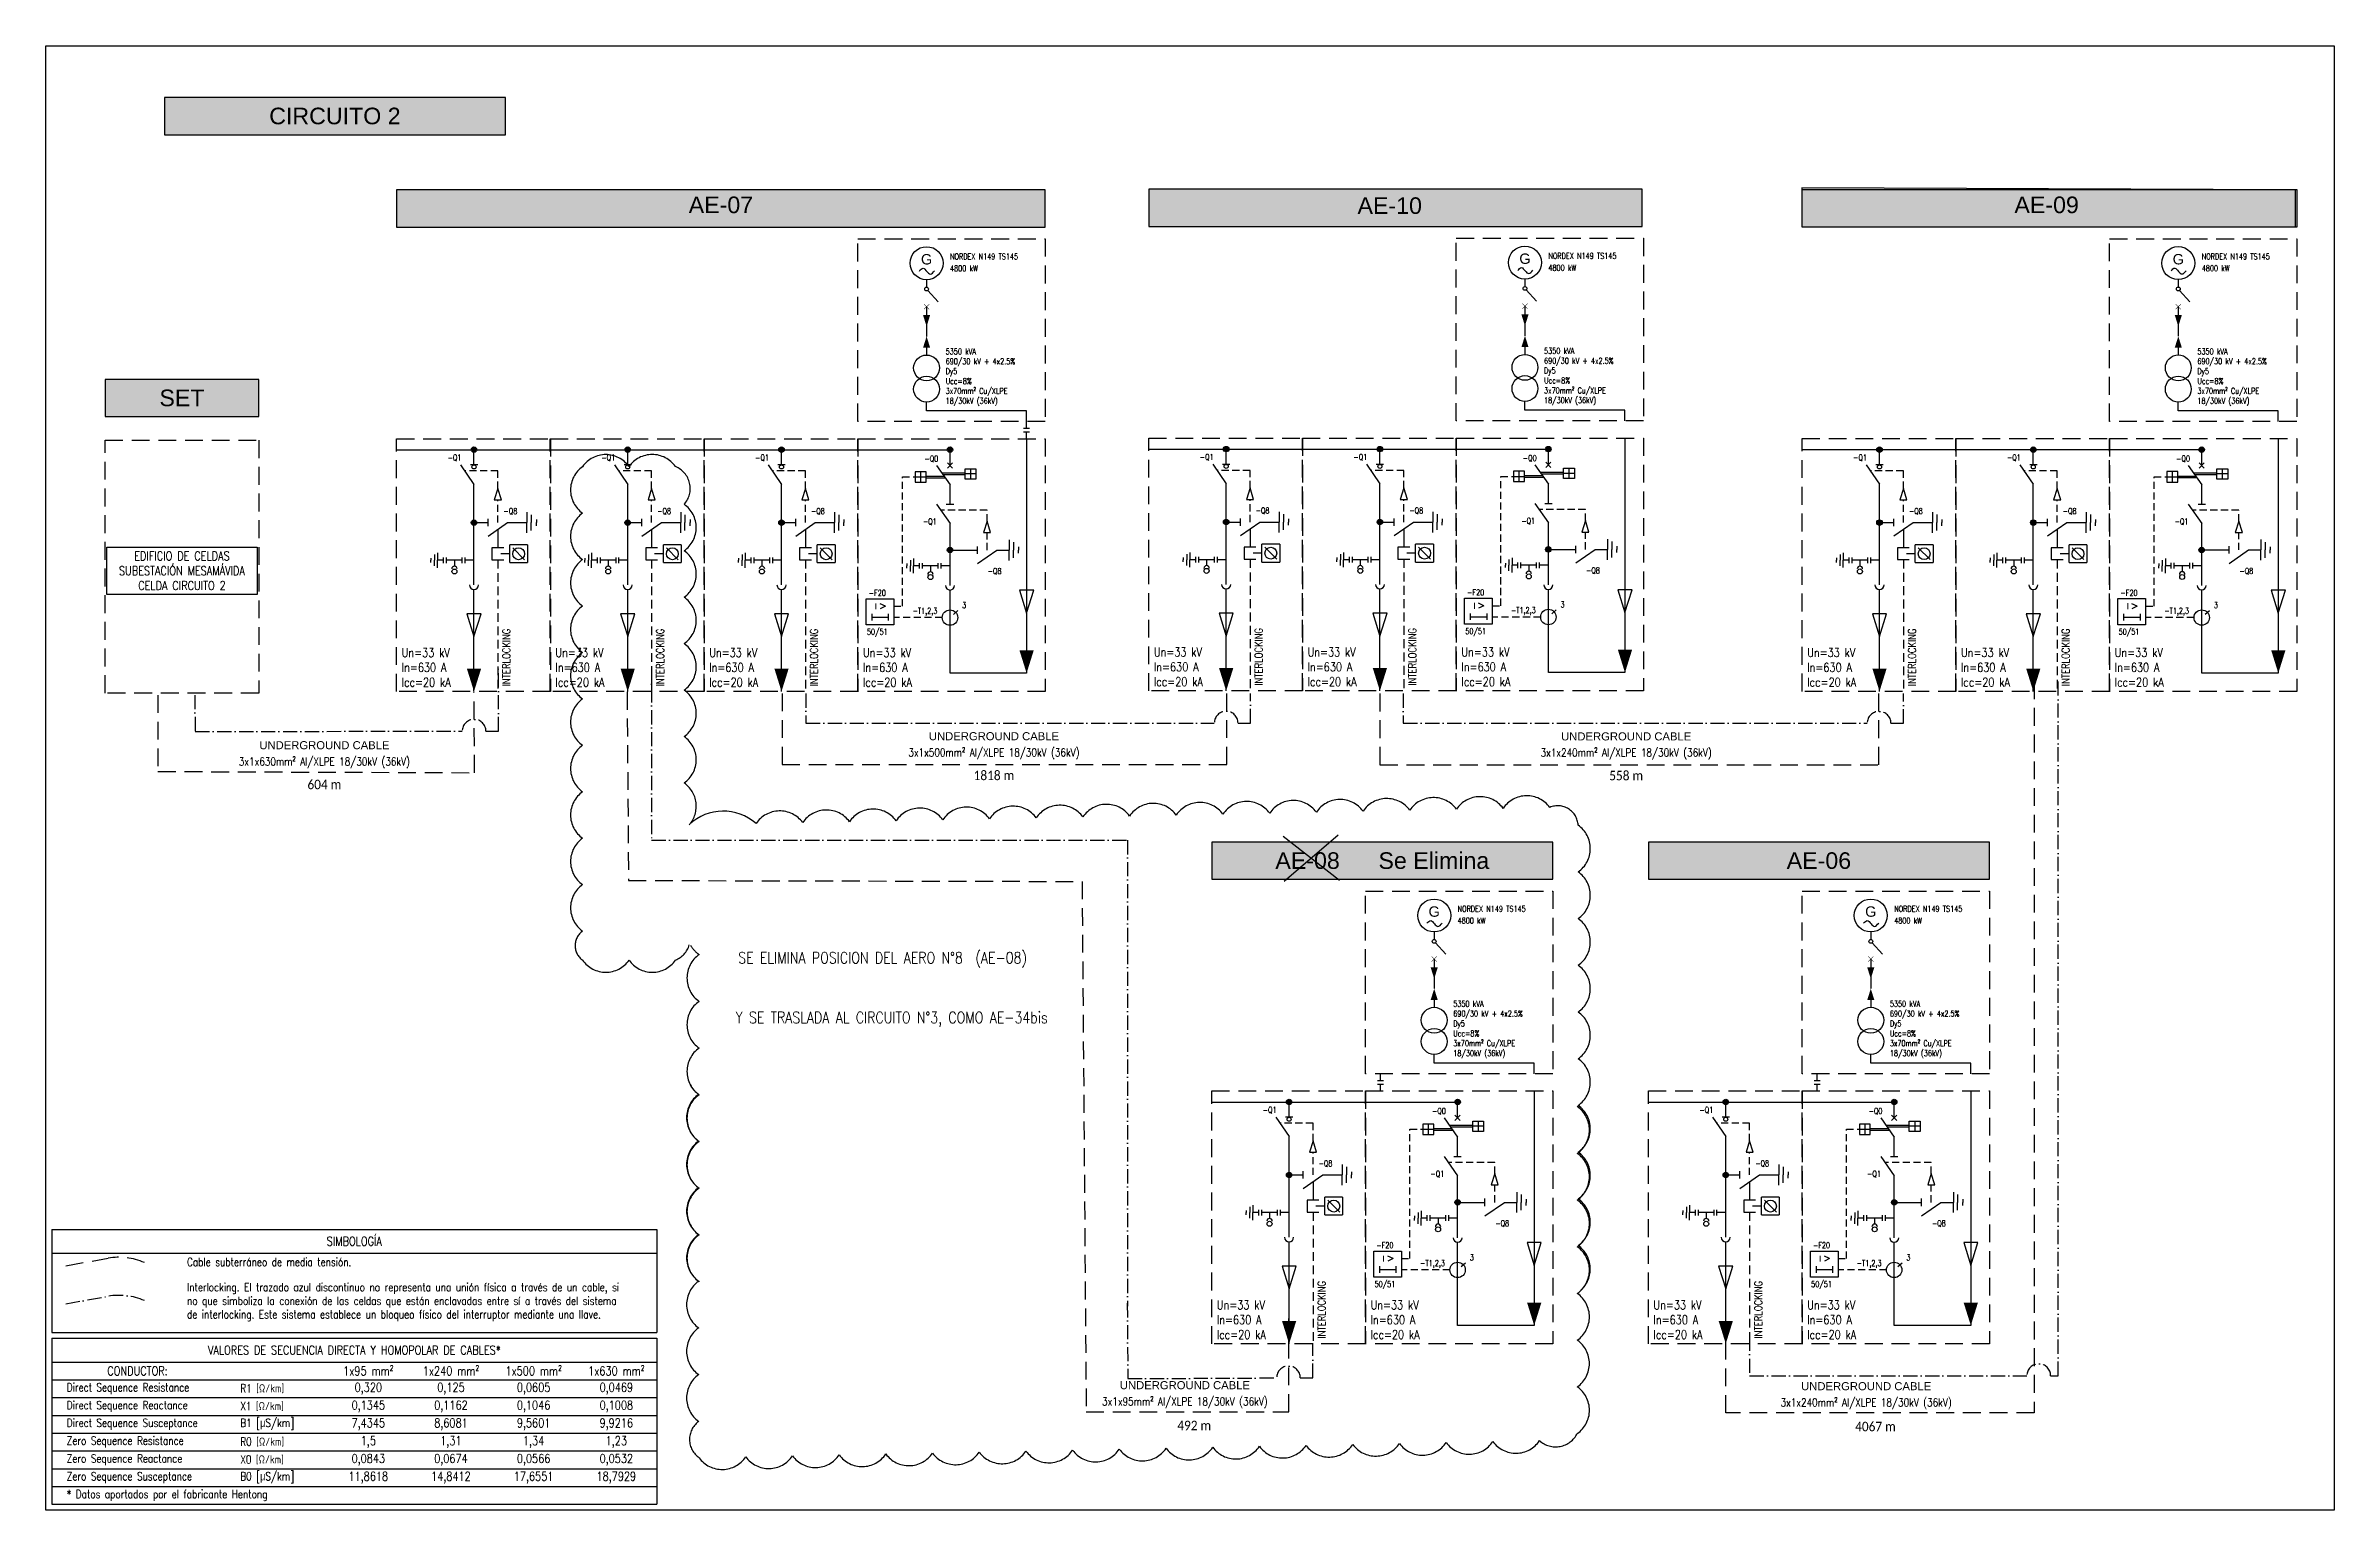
# Model space of a CAD drawing. Header units: metres. Extents: x 0 to 1236, y 0 to 247.
# Drawn here: x 425 to 811, y 0 to 247 of the extents above; entities that cross this region are included whole.
import ezdxf
from ezdxf.enums import TextEntityAlignment as Align

# ---------------------------------------------------------------- set-up
doc = ezdxf.new("R2010")
doc.units = ezdxf.units.M
for name, pattern in [('ACAD_ISO10W100', [18, 12, -3, 0, -3]), ('CONTINUA', [0]), ('OCULTA3', [0.45, 0.3, -0.15])]:
    doc.linetypes.add(name, pattern=pattern)
for name, color, linetype in [('0-R3D Cables MT', 10, 'Continuous'), ('0-R3D Formato', 7, 'Continuous'), ('0-R3D Interlocking', 160, 'Continuous'), ('0-R3D Textos', 7, 'Continuous'), ('0-Ref Formato', 7, 'Continuous'), ('ESQUEMA UNIFILAR', 6, 'Continuous')]:
    doc.layers.add(name, color=color, linetype=linetype)
doc.layers.add('0-R3D Maquetación', color=6, linetype='Continuous', plot=False)
doc.styles.add('arial', font='arial.ttf')
doc.styles.add('ROMANS', font='ROMANS.shx', dxfattribs={"width": 0.8})
doc.styles.add('SIMPLEX', font='calibri.ttf', dxfattribs={"width": 0.9, "height": 2})
doc.styles.get("Standard").update_dxf_attribs({"font": 'arial.ttf'})

msp = doc.modelspace()

# ---------------------------------------------------------------- texts
at = {"insert": (447.97, 158.46), "char_height": 1.5, "attachment_point": 5, "style": 'ROMANS', "bg_fill": 16}
msp.add_mtext_dynamic_manual_height_columns('EDIFICIO DE CELDAS\\PSUBESTACIÓN MESAMÁVIDA\\PCELDA CIRCUITO 2', width=23.8721, gutter_width=12.5, heights=[0], dxfattribs=at)
at = {"layer": '0-R3D Textos', "linetype": 'Continuous', "style": 'arial'}
for p in [(584.93, 129.87), (472, 128.35), (691.57, 129.84), (617.14, 20.41), (732.05, 20.24)]:
    msp.add_text('UNDERGROUND CABLE', height=1.36, dxfattribs=at).set_placement(p, align=Align.CENTER)
at = {"layer": '0-R3D Textos', "linetype": 'Continuous'}
for s, height, style, width, p in [('3x1x500mm² Al/XLPE 18/30kV (36kV)', 1.36, 'ROMANS', 0.8, (584.93, 127.13)), ('3x1x240mm² Al/XLPE 18/30kV (36kV)', 1.36, 'ROMANS', 0.8, (691.57, 127.1)), ('3x1x630mm² Al/XLPE 18/30kV (36kV)', 1.36, 'ROMANS', 0.8, (472, 125.6)), ('1818 m', 1.6, 'SIMPLEX', 0.9, (584.93, 123.14)), ('558 m', 1.6, 'SIMPLEX', 0.9, (691.57, 123.11)), ('604 m', 1.6, 'SIMPLEX', 0.9, (472, 121.61)), ('SE ELIMINA POSICION DEL AERO N°8  (AE-08)', 1.938, 'ROMANS', 0.8, (566.15, 92.21)), ('Y SE TRASLADA AL CIRCUITO N°3, COMO AE-34bis', 1.938, 'ROMANS', 0.8, (567.67, 82.14)), ('3x1x95mm² Al/XLPE 18/30kV (36kV)', 1.36, 'ROMANS', 0.8, (617.14, 17.67)), ('3x1x240mm² Al/XLPE 18/30kV (36kV)', 1.36, 'ROMANS', 0.8, (732.05, 17.5)), ('492 m', 1.6, 'SIMPLEX', 0.9, (618.71, 13.49)), ('4067 m', 1.6, 'SIMPLEX', 0.9, (733.62, 13.32))]:
    msp.add_text(s, height=height, dxfattribs=dict(at, style=style, width=width)).set_placement(p, align=Align.CENTER)
at = {"layer": 'ESQUEMA UNIFILAR', "color": 154, "linetype": 'CONTINUA', "true_color": 0x005399, "char_height": 2.8, "attachment_point": 5}
for s, insert in [('CIRCUITO 2', (473.77, 235.14)), ('AE-07', (538.88, 220.15)), ('AE-10', (651.69, 220.02)), ('AE-09', (762.49, 220.15)), ('SET', (447.97, 187.59)), ('AE-08      Se Elimina', (650.44, 109.55)), ('AE-06', (724.08, 109.55))]:
    msp.add_mtext_dynamic_manual_height_columns(s, width=61.0615, gutter_width=1, heights=[28.12], dxfattribs=dict(at, insert=insert))

# ---------------------------------------------------------------- blocks, each defined once
blk = doc.blocks.new('Secuencia D-H Hentong')
for p, q in [((0, 28), (102.08, 28)), ((0, 28), (0, 0)), ((102.08, 28), (102.08, 0)), ((0, 24), (102.08, 24)), ((0, 21), (102.08, 21)), ((0, 18), (102.08, 18)), ((0, 15), (102.08, 15)), ((0, 12), (102.08, 12)), ((0, 9), (102.08, 9)), ((0, 6), (102.08, 6)), ((0, 3), (102.08, 3)), ((0, 0), (102.08, 0))]:
    blk.add_line(p, q)
at = {"char_height": 1.5, "style": 'ROMANS'}
for s, width, insert, attachment_point in [('CONDUCTOR:', 23.8721, (14.48, 22.5), 5), ('1x95 mm²', 23.8721, (53.4, 22.5), 5), ('1x240 mm²', 23.8721, (67.34, 22.5), 5), ('1x500 mm²', 23.8721, (81.28, 22.5), 5), ('1x630 mm²', 23.8721, (95.23, 22.5), 5), ('{\\H0.91667x;Direct Sequence Resistance}', 23.8721, (2.55, 19.5), 4), ('{\\H0.91667x;R1 [Ω/km]}', 23.8721, (31.81, 19.5), 4), ('0,320', 23.8721, (53.4, 19.5), 5), ('0,125', 23.8721, (67.34, 19.5), 5), ('0,0605', 23.8721, (81.28, 19.5), 5), ('0,0469', 23.8721, (95.23, 19.5), 5), ('{\\H0.91667x;Direct Sequence Reactance}', 23.8721, (2.55, 16.5), 4), ('{\\H0.91667x;X1 [Ω/km]}', 23.8721, (31.81, 16.5), 4), ('0,1345', 23.8721, (53.4, 16.5), 5), ('0,1162', 23.8721, (67.34, 16.5), 5), ('0,1046', 23.8721, (81.28, 16.5), 5), ('0,1008', 23.8721, (95.23, 16.5), 5), ('{\\H0.91667x;Direct Sequence Susceptance}', 30.5365, (2.55, 13.5), 4), ('{\\H0.91667x;B1 [\\fArial|b0|i0|c0|p34;μ\\Fromans|c0;S/km]}', 23.8721, (31.81, 13.5), 4), ('7,4345', 23.8721, (53.4, 13.5), 5), ('8,6081', 23.8721, (67.34, 13.5), 5), ('9,5601', 23.8721, (81.28, 13.5), 5), ('9,9216', 23.8721, (95.23, 13.5), 5), ('{\\H0.91667x;Zero Sequence Resistance}', 23.8721, (2.55, 10.5), 4), ('{\\H0.91667x;Zero Sequence Reactance}', 23.8721, (2.55, 7.5), 4), ('{\\H0.91667x;X0 [Ω/km]}', 23.8721, (31.81, 7.5), 4), ('{\\H0.91667x;R0 [Ω/km]}', 23.8721, (31.81, 10.5), 4), ('0,0843', 23.8721, (53.4, 7.5), 5), ('1,5', 23.8721, (53.4, 10.5), 5), ('0,0674', 23.8721, (67.34, 7.5), 5), ('1,31', 23.8721, (67.34, 10.5), 5), ('0,0566', 23.8721, (81.28, 7.5), 5), ('1,34', 23.8721, (81.28, 10.5), 5), ('0,0532', 23.8721, (95.23, 7.5), 5), ('1,23', 23.8721, (95.23, 10.5), 5), ('{\\H0.91667x;Zero Sequence Susceptance}', 30.5365, (2.55, 4.5), 4), ('{\\H0.91667x;B0 [\\fArial|b0|i0|c0|p34;μ\\Fromans|c0;S/km]}', 23.8721, (31.81, 4.5), 4), ('11,8618', 23.8721, (53.4, 4.5), 5), ('14,8412', 23.8721, (67.34, 4.5), 5), ('17,6551', 23.8721, (81.28, 4.5), 5), ('18,7929', 23.8721, (95.23, 4.5), 5), ('{\\H0.91667x;* Datos aportados por el fabricante Hentong}', 57.4106, (2.55, 1.5), 4)]:
    blk.add_mtext_dynamic_manual_height_columns(s, width=width, gutter_width=12.5, heights=[0], dxfattribs=dict(at, insert=insert, attachment_point=attachment_point))
at = {"color": 154, "true_color": 0x005399, "insert": (51.04, 26), "char_height": 1.5, "attachment_point": 5, "style": 'ROMANS'}
blk.add_mtext_dynamic_manual_height_columns('VALORES DE SECUENCIA DIRECTA Y HOMOPOLAR DE CABLES*', width=63.9456, gutter_width=12.5, heights=[0], dxfattribs=at)
blk = doc.blocks.new('R3D-BLK-Leyenda')
for p, q in [((0, 17.37), (102.08, 17.37)), ((0, 17.37), (0, 0)), ((102.08, 17.37), (102.08, 0)), ((0, 13.37), (102.08, 13.37)), ((0, 0), (102.08, 0))]:
    blk.add_line(p, q)
at = {"layer": '0-R3D Cables MT', "linetype": 'OCULTA3', "ltscale": 10}
blk.add_lwpolyline([(2.37, 11.23), (9.51, 12.5, -0.148775), (15.63, 11.76, 0.210736)], format="xyb", dxfattribs=at)
at = {"layer": '0-R3D Interlocking', "linetype": 'ACAD_ISO10W100', "ltscale": 0.2}
blk.add_lwpolyline([(2.37, 4.82), (9.51, 6.08, -0.148775), (15.63, 5.35, 0.210736)], format="xyb", dxfattribs=at)
at = {"color": 154, "true_color": 0x005399, "insert": (51.04, 15.37), "char_height": 1.5, "attachment_point": 5, "style": 'ROMANS'}
blk.add_mtext_dynamic_manual_height_columns('SIMBOLOGÍA', width=63.9456, gutter_width=12.5, heights=[0], dxfattribs=at)
at = {"char_height": 1.5, "attachment_point": 4, "style": 'ROMANS'}
for s, width, insert in [('{\\H0.91667x;Cable subterráneo de media tensión.}', 45.4361, (22.82, 11.87)), ('{\\H0.91667x;Interlocking. El trazado azul discontinuo no representa una unión física a través de un cable, si no que simboliza la conexión de las celdas que están enclavadas entre sí a través del sistema de interlocking. Este sistema establece un bloqueo físico del interruptor mediante una llave.}', 79.2607, (22.82, 5.1))]:
    blk.add_mtext_dynamic_manual_height_columns(s, width=width, gutter_width=12.5, heights=[0], dxfattribs=dict(at, insert=insert))
blk = doc.blocks.new('R3D-BLK-Celda protección')
h = blk.add_hatch(color=256)
h.dxf.hatch_style = 1
edge = h.paths.add_edge_path()
edge.add_arc((15.54, 40.78), 0.461, 0, 360)
h = blk.add_hatch(color=256)
h.dxf.hatch_style = 1
edge = h.paths.add_edge_path()
edge.add_arc((15.54, 23.86), 0.461, 0, 360)
for p, q in [((15.54, 38.13), (15.54, 40.78)), ((9.67, 36.19), (11.5, 36.19)), ((10.58, 37.07), (10.58, 35.31)), ((13.28, 38.12), (15.54, 34.85)), ((15.09, 37.68), (15.97, 38.56)), ((15.97, 37.68), (15.09, 38.56)), ((15.54, 31.6), (15.54, 34.85)), ((19.92, 36.69), (18.09, 36.69)), ((19.01, 37.56), (19.01, 35.81)), ((13.28, 31.6), (15.54, 28.32)), ((14.92, 31.6), (16.16, 31.6)), ((15.54, 17.88), (15.54, 28.32)), ((15.54, 23.86), (20.15, 23.86)), ((20.15, 23.24), (20.15, 24.48)), ((20.15, 21.6), (23.43, 23.86)), ((23.43, 23.86), (25.52, 23.86)), ((25.52, 25.6), (25.52, 23.86)), ((25.52, 22.12), (25.52, 23.86)), ((26.24, 25.2), (26.24, 23.86)), ((26.24, 22.52), (26.24, 23.86)), ((27.1, 24.39), (27.1, 23.86)), ((27.1, 23.33), (27.1, 23.86)), ((8.28, 21.57), (8.28, 21.19)), ((8.28, 20.81), (8.28, 21.19)), ((8.89, 22.15), (8.89, 21.19)), ((8.89, 20.24), (8.89, 21.19)), ((9.41, 22.44), (9.41, 21.19)), ((10.41, 21.19), (9.41, 21.19)), ((9.41, 19.95), (9.41, 21.19)), ((13.56, 21.19), (10.91, 21.19)), ((12.24, 21.19), (12.24, 20.19)), ((15.54, 21.19), (14.06, 21.19)), ((4.65, 14.37), (3.77, 14.79)), ((4.65, 14.37), (3.77, 13.95))]:
    blk.add_line(p, q)
at = {"linetype": 'OCULTA3', "ltscale": 4}
for p, q in [((21.79, 30.57), (13.99, 30.57)), ((21.79, 28.72), (21.79, 30.57)), ((21.79, 23.86), (21.79, 26.79))]:
    blk.add_line(p, q, dxfattribs=at)
at = {"linetype": 'OCULTA3', "ltscale": 10}
blk.add_lwpolyline([(0, 42.64), (31.61, 42.64), (31.61, 0), (0, 0)], close=True, dxfattribs=at)
for points in [[(28.46, 42.64), (28.46, 3.08), (15.54, 3.08), (15.54, 17.11)], [(0, 40.78), (15.54, 40.78)], [(11.5, 36.32), (14.53, 36.32)], [(11.5, 36.06), (14.7, 36.06)], [(18.09, 36.81), (14.18, 36.81)], [(18.09, 36.56), (14.36, 36.56)], [(21.79, 28.72), (21.19, 26.79)], [(22.39, 26.79), (21.79, 28.72)], [(21.19, 26.79), (22.39, 26.79)], [(10.41, 20.72), (10.41, 21.67)], [(10.91, 20.72), (10.91, 21.67)], [(13.56, 20.72), (13.56, 21.67)], [(14.06, 20.72), (14.06, 21.67)], [(29.66, 17.07), (27.26, 17.07)], [(27.26, 17.07), (28.46, 13.22)], [(28.46, 13.22), (29.66, 17.07)], [(2.36, 13.08), (2.36, 11.97)], [(2.36, 12.52), (5.13, 12.52)], [(5.13, 13.08), (5.13, 11.97)], [(16.14, 13.01), (16.86, 13.67)]]:
    blk.add_lwpolyline(points)
at = {"linetype": 'OCULTA3', "ltscale": 4}
for points in [[(6.07, 14.37), (7.5, 14.37), (7.5, 36.19), (9.67, 36.19)], [(14.24, 12.46), (6.07, 12.46)]]:
    blk.add_lwpolyline(points, dxfattribs=at)
for points in [[(11.5, 37.07), (9.67, 37.07), (9.67, 35.31), (11.5, 35.31)], [(18.09, 37.56), (19.92, 37.56), (19.92, 35.81), (18.09, 35.81)], [(1.41, 15.65), (6.07, 15.65), (6.07, 11.26), (1.41, 11.26)]]:
    blk.add_lwpolyline(points, close=True)
blk.add_lwpolyline([(28.46, 6.93, 2.4, 0, 0), (28.46, 3.08, 0, 0, 0)], format="xyseb")
for centre, radius in [((15.54, 40.78), 0.461), ((15.54, 23.86), 0.461), ((12.24, 19.3), 0.419), ((15.54, 12.46), 1.3)]:
    blk.add_circle(centre, radius)
for centre, radius, start, end in [((12.24, 19.73), 0.459, 0, 180), ((15.54, 17.88), 0.765, 180, 0)]:
    blk.add_arc(centre, radius, start, end)
at = {"style": 'ROMANS'}
for s, insert, char_height, attachment_point in [('-Q0', (12.39, 39.22), 1, 5), ('-Q1', (12.13, 28.62), 1, 5), ('-Q8', (23.06, 20.27), 1, 5), ('-F20', (3.28, 16.62), 1, 5), ('I', (3.05, 14.36), 1, 5), ('-T1,2,3', (11.31, 13.45), 1, 5), ('3', (17.93, 14.57), 1, 5), ('50/51', (3.28, 9.91), 1, 5), ('Un=33 kV\\PIn=630 A\\PIcc=20 kA', (0.86, 4.06), 1.5, 4)]:
    blk.add_mtext_dynamic_manual_height_columns(s, width=15.1181, gutter_width=12.5, heights=[0], dxfattribs=dict(at, insert=insert, char_height=char_height, attachment_point=attachment_point))
blk = doc.blocks.new('R3D-BLK-Diagrama aerogenerador')
blk.add_line((11.59, 12.34), (11.59, 11.11))
at = {"linetype": 'OCULTA3', "ltscale": 10}
blk.add_lwpolyline([(0, 30.7), (31.61, 30.7), (31.61, -0.09), (0, -0.09)], close=True, dxfattribs=at)
for points in [[(11.59, 23.82), (11.59, 22.55)], [(11.81, 22), (13.55, 20.08)], [(11.59, 19.26), (11.59, 15.92)], [(11.59, 15.92), (11.59, 14.26)], [(28.46, -0.09), (28.46, 1.69), (11.59, 1.69), (11.59, 3.17)]]:
    blk.add_lwpolyline(points)
at = {"const_width": 0.08}
for points in [[(11.15, 19.69), (12.03, 18.82)], [(12.03, 19.69), (11.15, 18.82)]]:
    blk.add_lwpolyline(points, dxfattribs=at)
for points in [[(11.59, 17.85, 1.2, 0, 0), (11.59, 15.92, 0, 0, 0)], [(11.59, 12.34, 1.2, 0, 0), (11.59, 14.26, 0, 0, 0)]]:
    blk.add_lwpolyline(points, format="xyseb")
for centre, radius in [((11.59, 26.6), 2.78), ((11.59, 22.24), 0.317), ((11.59, 8.93), 2.18), ((11.59, 5.35), 2.18)]:
    blk.add_circle(centre, radius)
blk.add_spline([(10.37, 25.28), (11, 25.76), (11.63, 25.19), (12.22, 24.77), (12.92, 25.32)], degree=3)
blk.add_text('G', height=1.75).set_placement((11.59, 27.26), align=Align.MIDDLE_CENTER)
at = {"char_height": 1, "attachment_point": 4, "style": 'ROMANS'}
for s, width, insert in [('NORDEX N149 TS145', 17.3586, (15.54, 27.73)), ('4800 kW', 12.0315, (15.54, 25.73)), ('\\A1;5350 kVA\\P690/30 kV + 4x2.5%\\PDy5\\PUcc=8%\\P3x70mm² Cu/XLPE\\P18/30kV (36kV)', 24.2504, (14.81, 7.38))]:
    blk.add_mtext_dynamic_manual_height_columns(s, width=width, gutter_width=12.5, heights=[0], dxfattribs=dict(at, insert=insert))
blk = doc.blocks.new('R3D-BLK-Celda linea')
h = blk.add_hatch(color=256)
h.dxf.hatch_style = 1
edge = h.paths.add_edge_path()
edge.add_arc((0.09, 40.78), 0.461, 0, 360)
h = blk.add_hatch(color=256)
h.dxf.hatch_style = 1
edge = h.paths.add_edge_path()
edge.add_arc((0.09, 28.48), 0.461, 0, 360)
for p, q in [((0.09, 38.22), (0.09, 40.78)), ((-2.16, 38.22), (0.09, 34.94)), ((0.72, 38.21), (-0.52, 38.21)), ((0.09, 17.97), (0.09, 34.94)), ((0.09, 28.48), (2.48, 28.48)), ((2.48, 27.86), (2.48, 29.1)), ((2.48, 26.22), (5.76, 28.48)), ((4.12, 27.35), (4.12, 24.23)), ((5.76, 28.48), (9.03, 28.48)), ((9.03, 30.22), (9.03, 28.48)), ((9.03, 26.74), (9.03, 28.48)), ((9.75, 29.82), (9.75, 28.48)), ((9.75, 27.14), (9.75, 28.48)), ((10.61, 29.01), (10.61, 28.48)), ((10.61, 27.95), (10.61, 28.48)), ((-6.04, 23.37), (-6.04, 22.13)), ((-7.17, 22.51), (-7.17, 22.13)), ((-7.17, 21.75), (-7.17, 22.13)), ((-6.55, 23.08), (-6.55, 22.13)), ((-6.55, 21.17), (-6.55, 22.13)), ((-5.03, 22.13), (-6.04, 22.13)), ((-6.04, 20.88), (-6.04, 22.13)), ((-1.88, 22.13), (-4.53, 22.13)), ((-3.21, 22.13), (-3.21, 21.13)), ((0.09, 22.13), (-1.39, 22.13)), ((0.09, 0), (0.09, 17.21))]:
    blk.add_line(p, q)
at = {"linetype": 'OCULTA3', "ltscale": 4}
for p, q in [((4.12, 37.19), (-1.46, 37.19)), ((4.12, 34.23), (4.12, 37.19)), ((4.12, 28.48), (4.12, 32.31))]:
    blk.add_line(p, q, dxfattribs=at)
at = {"color": 160}
for p, q in [((6.12, 23.23), (4.62, 23.23)), ((6.12, 21.73), (6.12, 24.73)), ((9.12, 24.73), (6.12, 24.73)), ((8.62, 22.23), (6.62, 24.23)), ((9.12, 24.73), (9.12, 21.73)), ((6.12, 21.73), (9.12, 21.73))]:
    blk.add_line(p, q, dxfattribs=at)
at = {"linetype": 'OCULTA3', "ltscale": 10}
blk.add_lwpolyline([(-12.97, 42.64), (12.97, 42.64), (12.97, 0), (-12.97, 0)], close=True, dxfattribs=at)
for points in [[(-12.97, 40.78), (12.97, 40.78)], [(4.12, 34.23), (3.52, 32.31)], [(3.52, 32.31), (4.72, 32.31)], [(4.72, 32.31), (4.12, 34.23)], [(-5.03, 21.65), (-5.03, 22.6)], [(-4.53, 21.65), (-4.53, 22.6)], [(-1.88, 21.65), (-1.88, 22.6)], [(-1.39, 21.65), (-1.39, 22.6)], [(1.29, 13.09), (-1.11, 13.09)], [(-1.11, 13.09), (0.09, 9.25)], [(0.09, 9.25), (1.29, 13.09)]]:
    blk.add_lwpolyline(points)
at = {"color": 160}
blk.add_lwpolyline([(5.12, 24.23), (3.12, 24.23), (3.12, 22.23), (5.12, 22.23)], dxfattribs=at)
at = {"color": 160, "linetype": 'OCULTA3', "ltscale": 5}
blk.add_lwpolyline([(4.12, 22.23), (4.12, 0)], dxfattribs=at)
blk.add_lwpolyline([(0.09, 3.85, 2.4, 0, 0), (0.09, 0, 0, 0, 0)], format="xyseb")
for centre, radius in [((0.09, 40.78), 0.461), ((0.09, 37.87), 0.341), ((0.09, 28.48), 0.461), ((-3.21, 20.24), 0.419)]:
    blk.add_circle(centre, radius)
at = {"color": 160}
blk.add_circle((7.62, 23.23), 1, dxfattribs=at)
for centre, radius, start, end in [((-3.21, 20.67), 0.459, 0, 180), ((0.09, 17.97), 0.765, 180, 0)]:
    blk.add_arc(centre, radius, start, end)
at = {"attachment_point": 4, "style": 'ROMANS'}
for s, insert, char_height in [('-Q1', (-4.36, 39.4), 1), ('-Q8', (5.06, 30.38), 1), ('Un=33 kV\\PIn=630 A\\PIcc=20 kA', (-12.11, 4.06), 1.5)]:
    blk.add_mtext_dynamic_manual_height_columns(s, width=15.1181, gutter_width=12.5, heights=[0], dxfattribs=dict(at, insert=insert, char_height=char_height))
at = {"insert": (5.56, 0.89), "char_height": 1.3, "attachment_point": 4, "rotation": 90, "style": 'ROMANS'}
blk.add_mtext_dynamic_manual_height_columns('INTERLOCKING', width=15.1181, gutter_width=12.5, heights=[0], dxfattribs=at)

# ---------------------------------------------------------------- hatches: boundary and pattern name
at = {"layer": 'ESQUEMA UNIFILAR', "linetype": 'CONTINUA'}
h = msp.add_hatch(color=9, dxfattribs=at)
h.dxf.hatch_style = 1
h.paths.add_polyline_path([(445, 232), (502.55, 232), (502.55, 238.28), (445, 238.28)])
h = msp.add_hatch(color=9, dxfattribs=at)
h.dxf.hatch_style = 1
h.paths.add_polyline_path([(484.17, 216.43), (593.59, 216.43), (593.59, 222.71), (484.17, 222.71)])
h = msp.add_hatch(color=9, dxfattribs=at)
h.dxf.hatch_style = 1
h.paths.add_polyline_path([(611.04, 216.53), (694.26, 216.53), (694.26, 222.81), (611.04, 222.81)])
h = msp.add_hatch(color=9, dxfattribs=at)
h.dxf.hatch_style = 1
h.paths.add_polyline_path([(721.22, 216.44), (804.44, 216.44), (804.44, 222.72), (721.22, 223.04)])
h = msp.add_hatch(color=9, dxfattribs=at)
h.dxf.hatch_style = 1
h.paths.add_polyline_path([(435, 184.45), (460.93, 184.45), (460.93, 190.73), (435, 190.73)])
h = msp.add_hatch(color=9, dxfattribs=at)
h.dxf.hatch_style = 1
h.paths.add_polyline_path([(621.66, 106.41), (679.21, 106.41), (679.21, 112.69), (621.66, 112.69)])
h = msp.add_hatch(color=9, dxfattribs=at)
h.dxf.hatch_style = 1
h.paths.add_polyline_path([(695.31, 106.41), (752.86, 106.41), (752.86, 112.69), (695.31, 112.69)])

# ---------------------------------------------------------------- linework, layer by layer
at = {"color": 240, "linetype": 'ACAD_ISO10W100', "true_color": 0xed1f24}
for p, q in [((643, 113.84), (633.44, 105.71)), ((633.74, 113.67), (643.61, 105.95))]:
    msp.add_line(p, q, dxfattribs=at)
for points in [[(589.93, 182.49), (590.94, 182.49)], [(589.93, 181.89), (590.94, 181.89)], [(590.43, 182.49), (590.43, 183.65)], [(590.43, 180.73), (590.43, 181.89)], [(650.12, 72.47), (650.12, 73.62)], [(723.77, 72.47), (723.77, 73.62)], [(649.61, 72.47), (650.63, 72.47)], [(649.61, 71.87), (650.63, 71.87)], [(650.12, 70.71), (650.12, 71.87)], [(723.26, 72.47), (724.28, 72.47)], [(723.26, 71.87), (724.28, 71.87)], [(723.77, 70.71), (723.77, 71.87)]]:
    msp.add_lwpolyline(points)
at = {"linetype": 'OCULTA3', "ltscale": 10}
msp.add_lwpolyline([(435, 180.46), (460.93, 180.46), (460.93, 137.82), (435, 137.82)], close=True, dxfattribs=at)
at = {"linetype": 'ACAD_ISO10W100'}
for points in [[(533.56, 115.62, 0.443739), (532.68, 122.66, 0.520567), (532.68, 130.49, 0.520567), (532.68, 138.33, 0.520567), (532.68, 146.16, 0.520567), (532.68, 153.99, 0.520567), (532.68, 161.83, 0.520567), (532.68, 169.66, 0.520567), (531.21, 176.02, 0.520567), (523.37, 176.02, 0.520567), (515.55, 176.01, 0.520567), (515.55, 168.17, 0.520567), (515.55, 160.34, 0.520567), (515.55, 152.51, 0.520567), (515.55, 144.67, 0.520567), (515.55, 136.84, 0.520567), (515.55, 129.01, 0.520567), (515.55, 121.18, 0.520567), (515.55, 113.34, 0.520567), (515.55, 105.51, 0.520567), (515.55, 97.68, 0.520567), (515.55, 92.78, 0.520567), (523.39, 92.78, 0.520567), (531.22, 92.78, 0.227503), (533.54, 95.34, 0.227503)], [(683.91, 37.11, 0.483872), (683.47, 44.64, 0.520567), (683.47, 52.52, 0.520567), (683.47, 60.4, 0.520567), (683.47, 68.27, 0.520567), (683.47, 76.15, 0.520567), (683.47, 84.03, 0.520567), (683.47, 91.91, 0.520567), (683.47, 99.78, 0.520567), (683.47, 107.66, 0.520567), (683.47, 115.54, 0.520567), (678.69, 118.54, 0.520567), (670.82, 118.38, 0.520567), (662.94, 118.22, 0.520567), (655.07, 118.06, 0.520567), (647.19, 117.9, 0.520567), (639.31, 117.74, 0.520567), (631.44, 117.57, 0.520567), (623.56, 117.41, 0.520567), (615.69, 117.25, 0.520567), (607.81, 117.09, 0.520567), (599.94, 116.93, 0.520567), (592.06, 116.77, 0.520567), (584.18, 116.61, 0.520567), (576.31, 116.45, 0.520567), (568.43, 116.29, 0.520567), (560.56, 116.13, 0.520567), (552.68, 115.97, 0.520567), (544.8, 115.81, 0.392117), (533.56, 115.62)], [(533.74, 95.33, 0.114989), (535.2, 93.71, 0.520567), (535.2, 85.83, 0.520567), (535.2, 77.95, 0.520567), (535.2, 70.08, 0.520567), (535.2, 62.2, 0.520567), (535.2, 54.32, 0.520567), (535.2, 46.45, 0.520567), (535.2, 38.57, 0.00579), (535.13, 38.52, 0.00579)], [(533.67, 71.76, 0.114989), (535.13, 70.14, 0.520567), (535.13, 62.26, 0.520567), (535.13, 54.38, 0.520567), (535.13, 46.5, 0.520567), (535.13, 38.63, 0.520567), (535.13, 30.75, 0.520567), (535.13, 22.87, 0.520567), (535.13, 14.99, 0.00579), (535.06, 14.94, 0.00579)], [(683.33, 12.93, 0.114989), (683.33, 12.93, 0.520567), (683.33, 20.81, 0.520567), (683.33, 28.68, 0.520567), (683.33, 36.56, 0.520567), (683.33, 44.44, 0.520567), (683.33, 52.32, 0.520567), (683.33, 60.19, 0.520567), (683.33, 68.07, 0.00579), (683.4, 68.12, 0.00579)], [(535.06, 14.94, 0.506319), (535.2, 8.85, 0.520567), (543.07, 9.01, 0.520567), (550.95, 9.17, 0.520567), (558.82, 9.33, 0.520567), (566.7, 9.49, 0.520567), (574.58, 9.65, 0.520567), (582.45, 9.81, 0.520567), (590.33, 9.97, 0.520567), (598.2, 10.13, 0.520567), (606.08, 10.29, 0.520567), (613.96, 10.45, 0.520567), (621.83, 10.62, 0.520567), (629.71, 10.78, 0.520567), (637.58, 10.94, 0.520567), (645.46, 11.1, 0.520567), (653.33, 11.26, 0.520567), (661.21, 11.42, 0.520567), (669.09, 11.58, 0.520567), (676.96, 11.74, 0.494246), (683.33, 12.93, 0.494246)]]:
    msp.add_lwpolyline(points, format="xyb", dxfattribs=at)
at = {"layer": '0-R3D Cables MT', "linetype": 'OCULTA3', "ltscale": 10}
for points in [[(760.38, 139.81), (760.38, 16.43), (708.37, 16.43), (708.37, 29.81)], [(443.92, 137.48), (443.92, 124.6), (497.33, 124.39), (497.23, 137.99)], [(523.05, 138.01), (523.29, 106.22), (599.8, 106.05), (600.49, 16.59), (634.65, 16.59), (634.65, 32.35)], [(549.19, 137.76), (549.19, 125.76), (624.19, 125.76), (624.19, 137.76)], [(650.04, 137.73), (650.04, 125.73), (734.21, 125.73), (734.21, 137.73)]]:
    msp.add_lwpolyline(points, dxfattribs=at)
at = {"layer": '0-R3D Formato', "color": 7, "linetype": 'CONTINUA'}
for points in [[(484.17, 216.43), (593.59, 216.43), (593.59, 222.71), (484.17, 222.71)], [(611.04, 216.53), (694.26, 216.53), (694.26, 222.81), (611.04, 222.81)], [(721.22, 216.44), (804.44, 216.44), (804.44, 222.72), (721.22, 223.04)], [(435, 184.45), (460.93, 184.45), (460.93, 190.73), (435, 190.73)], [(621.66, 106.41), (679.21, 106.41), (679.21, 112.69), (621.66, 112.69)], [(695.31, 106.41), (752.86, 106.41), (752.86, 112.69), (695.31, 112.69)]]:
    msp.add_lwpolyline(points, close=True, dxfattribs=at)
at = {"layer": '0-R3D Interlocking', "linetype": 'ACAD_ISO10W100', "ltscale": 0.2}
for p, q in [((527.18, 142.35), (527.18, 113.1)), ((527.18, 112.99), (607.43, 112.99)), ((607.43, 113.02), (607.46, 34.44))]:
    msp.add_line(p, q, dxfattribs=at)
for points in [[(450.12, 137.49), (450.22, 131.35), (495.24, 131.39, -1), (499.24, 131.39), (501.35, 131.39), (501.35, 142.33)], [(712.4, 29.26), (712.4, 22.69), (759.16, 22.69, -1), (763.16, 22.69), (764.46, 22.69), (764.46, 139.77)], [(553.21, 137.76), (553.21, 132.76), (622.1, 132.76, -1), (626.1, 132.76), (628.21, 132.76), (628.21, 137.76)], [(653.98, 137.73), (653.98, 132.73), (732.23, 132.73, -1), (736.23, 132.73), (738.34, 132.73), (738.34, 137.73)], [(607.42, 34.93), (607.52, 22.19), (632.61, 22.32, -1), (636.61, 22.32), (638.73, 22.32), (638.73, 28.2)]]:
    msp.add_lwpolyline(points, format="xyb", dxfattribs=at)
at = {"layer": '0-R3D Maquetación'}
msp.add_lwpolyline([(425, 247), (811, 247), (811, 0), (425, 0)], close=True, dxfattribs=at)
at = {"layer": '0-Ref Formato', "color": 7, "linetype": 'CONTINUA'}
msp.add_lwpolyline([(721.22, 216.44), (804.73, 216.44), (804.73, 222.72), (721.22, 222.72)], close=True, dxfattribs=at)
at = {"layer": 'ESQUEMA UNIFILAR', "color": 18, "linetype": 'CONTINUA', "true_color": 0x000000}
msp.add_lwpolyline([(445, 232), (502.55, 232), (502.55, 238.28), (445, 238.28)], close=True, dxfattribs=at)

# ---------------------------------------------------------------- block references
for name, p in [('R3D-BLK-Diagrama aerogenerador', (561.98, 183.73)), ('R3D-BLK-Diagrama aerogenerador', (662.91, 183.83)), ('R3D-BLK-Diagrama aerogenerador', (773.11, 183.74)), ('R3D-BLK-Celda linea', (497.14, 138.09)), ('R3D-BLK-Celda linea', (523.07, 138.09)), ('R3D-BLK-Celda linea', (549.01, 138.09)), ('R3D-BLK-Celda protección', (561.98, 138.09)), ('R3D-BLK-Celda linea', (624.01, 138.19)), ('R3D-BLK-Celda linea', (649.94, 138.19)), ('R3D-BLK-Celda protección', (662.91, 138.19)), ('R3D-BLK-Celda linea', (734.21, 138.1)), ('R3D-BLK-Celda linea', (760.15, 138.1)), ('R3D-BLK-Celda protección', (773.11, 138.1)), ('R3D-BLK-Diagrama aerogenerador', (647.6, 73.71)), ('R3D-BLK-Diagrama aerogenerador', (721.24, 73.71)), ('R3D-BLK-Celda linea', (634.63, 28.07)), ('R3D-BLK-Celda protección', (647.6, 28.07)), ('R3D-BLK-Celda linea', (708.28, 28.07)), ('R3D-BLK-Celda protección', (721.24, 28.07)), ('R3D-BLK-Leyenda', (426, 30)), ('Secuencia D-H Hentong', (426, 1))]:
    msp.add_blockref(name, p)

msp.set_redraw_order([(e.dxf.handle, doc.entitydb.next_handle()) for e in msp.query("TEXT MTEXT ATTDEF DIMENSION ARC_DIMENSION")])  # texts and dimensions are drawn at this point

doc.saveas('drawing.dxf')
